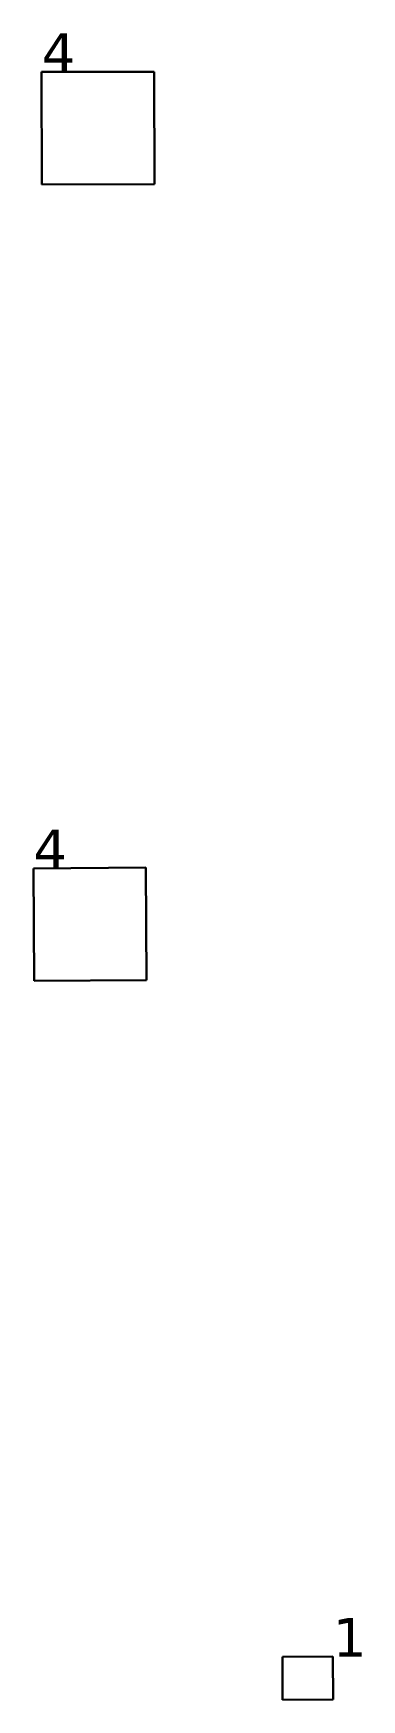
# Model space of a CAD drawing. Header units: inches. Extents: x -3 to 1235, y -1 to 963.
# Drawn here: x 74.46 to 76, y 131.64 to 139.41 of the extents above; entities that cross this region are included whole.
import ezdxf

# ---------------------------------------------------------------- set-up
doc = ezdxf.new("R2010")
doc.units = ezdxf.units.IN
doc.header["$MEASUREMENT"] = 0
doc.layers.add('DLX_TERR_LUM', color=7, linetype='Continuous', true_color=0x000000)
doc.layers.add('DLX_TERR_LUMKEY_IDX', color=7, linetype='Continuous', true_color=0x7f7f7f)
doc.styles.add('TableTextStyle', font='')
doc.styles.get('TableTextStyle').set_extended_font_data('VERDANA.TTF')

msp = doc.modelspace()

# ---------------------------------------------------------------- texts
at = {"layer": 'DLX_TERR_LUMKEY_IDX', "style": 'TableTextStyle'}
for s, p in [('4', (74.5031, 139.2293)), ('4', (74.4643, 135.5135)), ('1', (75.8613, 131.8359))]:
    msp.add_text(s, height=0.18, dxfattribs=at).set_placement(p)

# ---------------------------------------------------------------- linework, layer by layer
at = {"layer": 'DLX_TERR_LUM'}
for points in [[(74.5031, 139.2293, 0), (75.0281, 139.2303, 0)], [(75.0281, 139.2303, 0), (74.5031, 139.2293, 0)], [(75.0281, 139.2303, 0), (74.5031, 139.2293, 0)], [(74.5031, 139.2293, 0), (75.0281, 139.2303, 0)], [(74.5041, 138.7043, 0), (74.5031, 139.2293, 0)], [(74.5031, 139.2293, 0), (74.5031, 139.2293, 0)], [(74.5031, 139.2293, 0), (74.5041, 138.7043, 0)], [(74.5031, 139.2293, 0), (74.5031, 139.2293, 0)], [(74.5031, 139.2293, 0), (74.5041, 138.7043, 0)], [(74.5041, 138.7043, 0), (74.5031, 139.2293, 0)], [(75.0281, 139.2303, 0), (75.0281, 139.2303, 0)], [(75.0281, 139.2303, 0), (75.0291, 138.7053, 0)], [(75.0291, 138.7053, 0), (75.0281, 139.2303, 0)], [(75.0281, 139.2303, 0), (75.0281, 139.2303, 0)], [(75.0291, 138.7053, 0), (75.0281, 139.2303, 0)], [(75.0281, 139.2303, 0), (75.0291, 138.7053, 0)], [(75.0291, 138.7053, 0), (74.5041, 138.7043, 0)], [(74.5041, 138.7043, 0), (75.0291, 138.7053, 0)], [(74.5041, 138.7043, 0), (75.0291, 138.7053, 0)], [(75.0291, 138.7053, 0), (74.5041, 138.7043, 0)], [(74.5041, 138.7043, 0), (74.5041, 138.7043, 0)], [(74.5041, 138.7043, 0), (74.5041, 138.7043, 0)], [(75.0291, 138.7053, 0), (75.0291, 138.7053, 0)], [(75.0291, 138.7053, 0), (75.0291, 138.7053, 0)], [(74.4643, 135.5135, 0), (74.9893, 135.517, 0)], [(74.9893, 135.517, 0), (74.4643, 135.5135, 0)], [(74.9893, 135.517, 0), (74.4643, 135.5135, 0)], [(74.4643, 135.5135, 0), (74.9893, 135.517, 0)], [(74.4678, 134.9885, 0), (74.4643, 135.5135, 0)], [(74.4643, 135.5135, 0), (74.4643, 135.5135, 0)], [(74.4643, 135.5135, 0), (74.4678, 134.9885, 0)], [(74.4643, 135.5135, 0), (74.4643, 135.5135, 0)], [(74.4643, 135.5135, 0), (74.4678, 134.9885, 0)], [(74.4678, 134.9885, 0), (74.4643, 135.5135, 0)], [(74.9893, 135.517, 0), (74.9893, 135.517, 0)], [(74.9893, 135.517, 0), (74.9928, 134.9921, 0)], [(74.9928, 134.9921, 0), (74.9893, 135.517, 0)], [(74.9893, 135.517, 0), (74.9893, 135.517, 0)], [(74.9928, 134.9921, 0), (74.9893, 135.517, 0)], [(74.9893, 135.517, 0), (74.9928, 134.9921, 0)], [(74.9928, 134.9921, 0), (74.4678, 134.9885, 0)], [(74.4678, 134.9885, 0), (74.9928, 134.9921, 0)], [(74.4678, 134.9885, 0), (74.9928, 134.9921, 0)], [(74.9928, 134.9921, 0), (74.4678, 134.9885, 0)], [(74.4678, 134.9885, 0), (74.4678, 134.9885, 0)], [(74.4678, 134.9885, 0), (74.4678, 134.9885, 0)], [(74.9928, 134.9921, 0), (74.9928, 134.9921, 0)], [(74.9928, 134.9921, 0), (74.9928, 134.9921, 0)], [(75.6263, 131.8352, 0), (75.8613, 131.8359, 0)], [(75.8613, 131.8359, 0), (75.6263, 131.8352, 0)], [(75.8613, 131.8359, 0), (75.6263, 131.8352, 0)], [(75.6263, 131.8352, 0), (75.8613, 131.8359, 0)], [(75.6269, 131.6352, 0), (75.6263, 131.8352, 0)], [(75.6263, 131.8352, 0), (75.6263, 131.8352, 0)], [(75.6263, 131.8352, 0), (75.6269, 131.6352, 0)], [(75.6263, 131.8352, 0), (75.6263, 131.8352, 0)], [(75.6263, 131.8352, 0), (75.6269, 131.6352, 0)], [(75.6269, 131.6352, 0), (75.6263, 131.8352, 0)], [(75.8613, 131.8359, 0), (75.8619, 131.6359, 0)], [(75.8619, 131.6359, 0), (75.8613, 131.8359, 0)], [(75.8613, 131.8359, 0), (75.8613, 131.8359, 0)], [(75.8613, 131.8359, 0), (75.8613, 131.8359, 0)], [(75.8619, 131.6359, 0), (75.8613, 131.8359, 0)], [(75.8613, 131.8359, 0), (75.8619, 131.6359, 0)], [(75.8619, 131.6359, 0), (75.6269, 131.6352, 0)], [(75.6269, 131.6352, 0), (75.8619, 131.6359, 0)], [(75.6269, 131.6352, 0), (75.8619, 131.6359, 0)], [(75.8619, 131.6359, 0), (75.6269, 131.6352, 0)], [(75.6269, 131.6352, 0), (75.6269, 131.6352, 0)], [(75.6269, 131.6352, 0), (75.6269, 131.6352, 0)], [(75.8619, 131.6359, 0), (75.8619, 131.6359, 0)], [(75.8619, 131.6359, 0), (75.8619, 131.6359, 0)]]:
    msp.add_polyline3d(points, dxfattribs=at)

msp.set_redraw_order([(e.dxf.handle, doc.entitydb.next_handle()) for e in msp.query("TEXT MTEXT ATTDEF DIMENSION ARC_DIMENSION")])  # texts and dimensions are drawn at this point

doc.saveas('drawing.dxf')
